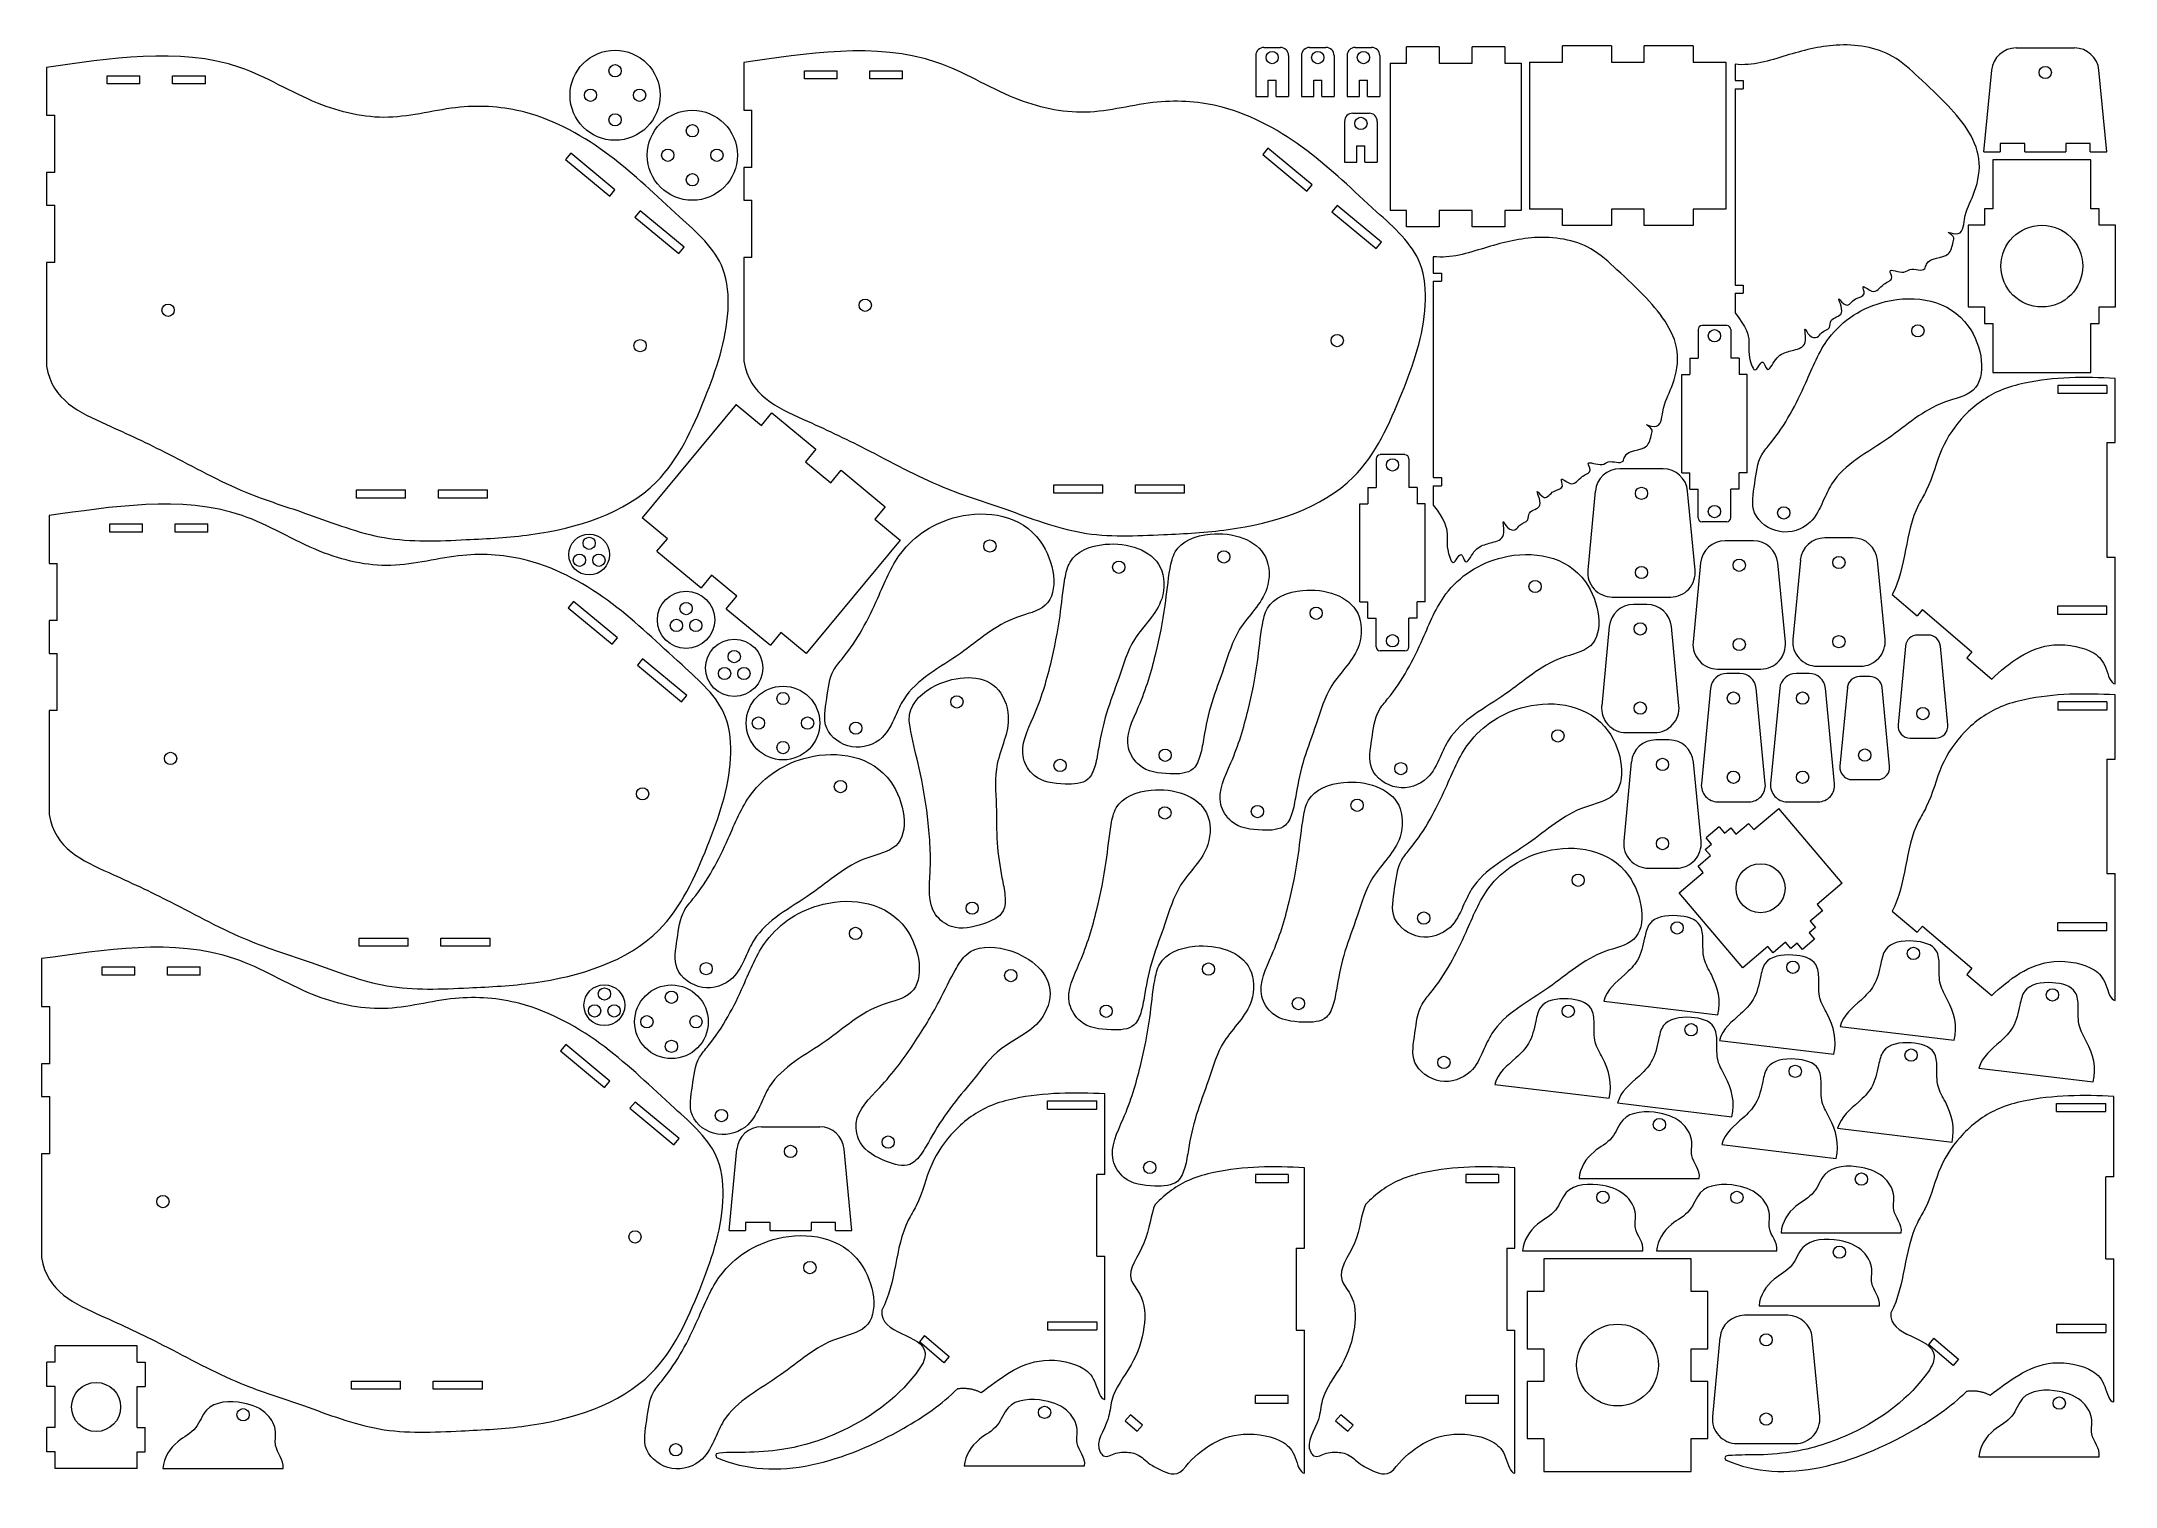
# Model space of a CAD drawing. Header units: inches. Extents: x 0.2 to 31.8, y -0.1 to 22.
import ezdxf

# ---------------------------------------------------------------- set-up
doc = ezdxf.new("R2010")
doc.units = ezdxf.units.IN
doc.header["$MEASUREMENT"] = 0

msp = doc.modelspace()

# ---------------------------------------------------------------- linework, layer by layer
at = {"color": 7, "linetype": 'Continuous', "lineweight": 15}
for p, q in [((18.835, 21.897), (19.085, 21.897)), ((19.532, 21.897), (19.782, 21.897)), ((20.229, 21.897), (20.479, 21.897)), ((21.513, 21.904), (21.013, 21.904)), ((21.013, 21.654), (21.013, 21.904)), ((21.513, 21.904), (21.513, 21.654)), ((22.513, 21.904), (22.013, 21.904)), ((22.013, 21.654), (22.013, 21.904)), ((22.513, 21.904), (22.513, 21.654)), ((23.393, 21.673), (23.393, 21.923)), ((24.143, 21.923), (23.393, 21.923)), ((24.143, 21.923), (24.143, 21.673)), ((25.393, 21.923), (24.643, 21.923)), ((24.643, 21.673), (24.643, 21.923)), ((25.393, 21.923), (25.393, 21.673)), ((30.325, 21.888), (31.217, 21.888)), ((0.236, 21.591), (0.236, 20.859)), ((10.887, 21.668), (10.887, 20.937)), ((18.71, 21.772), (18.71, 21.147)), ((19.21, 21.772), (19.21, 21.147)), ((19.407, 21.772), (19.407, 21.147)), ((19.907, 21.772), (19.907, 21.147)), ((20.104, 21.772), (20.104, 21.147)), ((20.604, 21.772), (20.604, 21.147)), ((20.763, 21.654), (21.013, 21.654)), ((20.763, 21.654), (20.763, 19.404)), ((21.513, 21.654), (22.013, 21.654)), ((22.513, 21.654), (22.763, 21.654)), ((22.763, 21.654), (22.763, 19.404)), ((22.893, 21.673), (23.393, 21.673)), ((22.893, 21.673), (22.893, 19.423)), ((24.143, 21.673), (24.643, 21.673)), ((25.393, 21.673), (25.893, 21.673)), ((25.893, 21.673), (25.893, 19.423)), ((26.031, 21.639), (26.031, 21.389)), ((29.834, 20.303), (29.952, 21.548)), ((31.709, 20.303), (31.591, 21.548)), ((1.162, 21.339), (1.162, 21.464)), ((1.162, 21.464), (1.662, 21.464)), ((1.662, 21.339), (1.162, 21.339)), ((1.662, 21.339), (1.662, 21.464)), ((2.162, 21.339), (2.162, 21.464)), ((2.162, 21.464), (2.662, 21.464)), ((2.662, 21.339), (2.162, 21.339)), ((2.662, 21.339), (2.662, 21.464)), ((11.813, 21.416), (11.813, 21.541)), ((11.813, 21.541), (12.313, 21.541)), ((12.313, 21.416), (11.813, 21.416)), ((12.313, 21.416), (12.313, 21.541)), ((12.813, 21.416), (12.813, 21.541)), ((12.813, 21.541), (13.313, 21.541)), ((13.313, 21.416), (12.813, 21.416)), ((13.313, 21.416), (13.313, 21.541)), ((18.897, 21.147), (18.897, 21.397)), ((18.897, 21.397), (19.022, 21.397)), ((19.022, 21.147), (19.022, 21.397)), ((19.595, 21.147), (19.595, 21.397)), ((19.595, 21.397), (19.72, 21.397)), ((19.72, 21.147), (19.72, 21.397)), ((20.292, 21.147), (20.292, 21.397)), ((20.292, 21.397), (20.417, 21.397)), ((20.417, 21.147), (20.417, 21.397)), ((26.031, 21.389), (26.156, 21.389)), ((26.031, 21.264), (26.156, 21.264)), ((26.031, 21.264), (26.031, 18.264)), ((26.156, 21.389), (26.156, 21.264)), ((10.887, 20.937), (11.012, 20.937)), ((11.012, 20.062), (11.012, 20.937)), ((18.71, 21.147), (18.897, 21.147)), ((19.022, 21.147), (19.21, 21.147)), ((19.407, 21.147), (19.595, 21.147)), ((19.72, 21.147), (19.907, 21.147)), ((20.104, 21.147), (20.292, 21.147)), ((20.417, 21.147), (20.604, 21.147)), ((0.236, 20.859), (0.361, 20.859)), ((0.361, 19.984), (0.361, 20.859)), ((20.066, 20.766), (20.066, 20.141)), ((20.191, 20.891), (20.441, 20.891)), ((20.566, 20.766), (20.566, 20.141)), ((18.896, 20.355), (18.816, 20.259)), ((19.569, 19.797), (18.896, 20.355)), ((20.253, 20.141), (20.253, 20.391)), ((20.253, 20.391), (20.378, 20.391)), ((20.378, 20.141), (20.378, 20.391)), ((29.834, 20.303), (30.084, 20.303)), ((30.084, 20.428), (30.084, 20.303)), ((30.459, 20.428), (30.084, 20.428)), ((30.459, 20.303), (30.459, 20.428)), ((30.459, 20.303), (31.084, 20.303)), ((31.084, 20.428), (31.084, 20.303)), ((31.459, 20.428), (31.084, 20.428)), ((31.459, 20.303), (31.459, 20.428)), ((31.459, 20.303), (31.709, 20.303)), ((0.361, 19.984), (0.236, 19.984)), ((0.236, 19.984), (0.236, 19.484)), ((8.245, 20.278), (8.165, 20.182)), ((8.165, 20.182), (8.839, 19.623)), ((8.919, 19.72), (8.245, 20.278)), ((11.012, 20.062), (10.887, 20.062)), ((10.887, 20.062), (10.887, 19.562)), ((18.816, 20.259), (19.489, 19.701)), ((20.066, 20.141), (20.253, 20.141)), ((20.378, 20.141), (20.566, 20.141)), ((31.469, 20.179), (29.969, 20.179)), ((29.969, 20.179), (29.969, 19.429)), ((31.469, 19.429), (31.469, 20.179)), ((8.839, 19.623), (8.919, 19.72)), ((19.489, 19.701), (19.569, 19.797)), ((0.236, 19.484), (0.361, 19.484)), ((0.361, 18.609), (0.361, 19.484)), ((9.304, 19.4), (9.224, 19.304)), ((9.977, 18.842), (9.304, 19.4)), ((10.887, 19.562), (11.012, 19.562)), ((11.012, 18.687), (11.012, 19.562)), ((19.954, 19.478), (19.874, 19.382)), ((19.874, 19.382), (20.548, 18.823)), ((20.628, 18.919), (19.954, 19.478)), ((21.013, 19.404), (20.763, 19.404)), ((21.013, 19.154), (21.013, 19.404)), ((21.513, 19.404), (21.513, 19.154)), ((22.013, 19.404), (21.513, 19.404)), ((22.013, 19.154), (22.013, 19.404)), ((22.513, 19.404), (22.513, 19.154)), ((22.763, 19.404), (22.513, 19.404)), ((23.393, 19.423), (22.893, 19.423)), ((23.393, 19.173), (23.393, 19.423)), ((24.143, 19.423), (24.143, 19.173)), ((24.643, 19.423), (24.143, 19.423)), ((24.643, 19.173), (24.643, 19.423)), ((25.393, 19.423), (25.393, 19.173)), ((25.893, 19.423), (25.393, 19.423)), ((29.844, 19.429), (29.844, 19.179)), ((29.969, 19.429), (29.844, 19.429)), ((31.594, 19.429), (31.469, 19.429)), ((31.594, 19.179), (31.594, 19.429)), ((9.224, 19.304), (9.898, 18.746)), ((21.513, 19.154), (21.013, 19.154)), ((22.513, 19.154), (22.013, 19.154)), ((24.143, 19.173), (23.393, 19.173)), ((25.393, 19.173), (24.643, 19.173)), ((29.844, 19.179), (29.594, 19.179)), ((29.594, 19.179), (29.594, 17.929)), ((31.844, 19.179), (31.594, 19.179)), ((31.844, 17.929), (31.844, 19.179)), ((9.898, 18.746), (9.977, 18.842)), ((20.548, 18.823), (20.628, 18.919)), ((21.421, 18.698), (21.421, 18.448)), ((0.361, 18.609), (0.236, 18.609)), ((0.236, 18.609), (0.236, 17.024)), ((11.012, 18.687), (10.887, 18.687)), ((10.887, 18.687), (10.887, 17.102)), ((21.421, 18.448), (21.546, 18.448)), ((21.546, 18.448), (21.546, 18.323)), ((21.421, 18.323), (21.546, 18.323)), ((21.421, 18.323), (21.421, 15.323)), ((26.031, 18.264), (26.156, 18.264)), ((26.031, 18.139), (26.156, 18.139)), ((26.031, 18.139), (26.031, 17.841)), ((26.156, 18.264), (26.156, 18.139)), ((29.594, 17.929), (29.844, 17.929)), ((29.844, 17.929), (29.844, 17.679)), ((31.594, 17.679), (31.594, 17.929)), ((31.594, 17.929), (31.844, 17.929)), ((25.467, 17.583), (25.467, 17.146)), ((25.905, 17.646), (25.53, 17.646)), ((25.967, 17.583), (25.967, 17.146)), ((29.844, 17.679), (29.969, 17.679)), ((29.969, 17.679), (29.969, 16.929)), ((31.469, 16.929), (31.469, 17.679)), ((31.469, 17.679), (31.594, 17.679)), ((25.342, 17.146), (25.467, 17.146)), ((25.342, 17.146), (25.342, 16.896)), ((26.092, 17.146), (25.967, 17.146)), ((26.092, 17.146), (26.092, 16.896)), ((25.217, 16.896), (25.342, 16.896)), ((25.217, 15.396), (25.217, 16.896)), ((26.217, 16.896), (26.092, 16.896)), ((26.217, 15.396), (26.217, 16.896)), ((29.969, 16.929), (31.469, 16.929)), ((31.837, 15.856), (31.837, 16.837)), ((31.712, 16.731), (30.962, 16.731)), ((30.962, 16.731), (30.962, 16.606)), ((31.712, 16.606), (30.962, 16.606)), ((31.712, 16.731), (31.712, 16.606)), ((10.772, 16.44), (9.337, 14.707)), ((10.772, 16.44), (11.157, 16.12)), ((11.157, 16.12), (11.317, 16.313)), ((11.317, 16.313), (11.991, 15.754)), ((31.712, 15.856), (31.712, 14.106)), ((31.712, 15.856), (31.837, 15.856)), ((11.991, 15.754), (11.831, 15.562)), ((11.831, 15.562), (12.216, 15.243)), ((20.548, 15.609), (20.548, 15.172)), ((20.986, 15.672), (20.611, 15.672)), ((21.048, 15.609), (21.048, 15.172)), ((12.216, 15.243), (12.376, 15.435)), ((12.376, 15.435), (13.049, 14.877)), ((15.622, 15.086), (15.622, 15.211)), ((15.622, 15.211), (16.372, 15.211)), ((16.372, 15.086), (16.372, 15.211)), ((16.872, 15.086), (16.872, 15.211)), ((16.872, 15.211), (17.622, 15.211)), ((17.622, 15.086), (17.622, 15.211)), ((21.421, 15.323), (21.546, 15.323)), ((21.546, 15.323), (21.546, 15.198)), ((24.933, 15.456), (24.271, 15.456)), ((25.217, 15.396), (25.342, 15.396)), ((25.342, 15.146), (25.342, 15.396)), ((26.092, 15.146), (26.092, 15.396)), ((26.217, 15.396), (26.092, 15.396)), ((4.972, 15.009), (4.972, 15.134)), ((4.972, 15.134), (5.722, 15.134)), ((5.722, 15.009), (4.972, 15.009)), ((5.722, 15.009), (5.722, 15.134)), ((6.222, 15.009), (6.222, 15.134)), ((6.222, 15.134), (6.972, 15.134)), ((6.972, 15.009), (6.222, 15.009)), ((6.972, 15.009), (6.972, 15.134)), ((16.372, 15.086), (15.622, 15.086)), ((17.622, 15.086), (16.872, 15.086)), ((20.298, 14.922), (20.423, 14.922)), ((20.298, 13.422), (20.298, 14.922)), ((20.423, 15.172), (20.548, 15.172)), ((20.423, 15.172), (20.423, 14.922)), ((21.173, 15.172), (21.048, 15.172)), ((21.173, 15.172), (21.173, 14.922)), ((21.298, 14.922), (21.173, 14.922)), ((21.298, 13.422), (21.298, 14.922)), ((21.421, 15.198), (21.546, 15.198)), ((21.421, 15.198), (21.421, 14.9)), ((23.897, 15.116), (23.783, 13.906)), ((25.421, 13.906), (25.307, 15.116)), ((25.342, 15.146), (25.467, 15.146)), ((25.467, 14.708), (25.467, 15.146)), ((25.967, 14.708), (25.967, 15.146)), ((26.092, 15.146), (25.967, 15.146)), ((0.275, 14.741), (0.275, 14.01)), ((1.201, 14.489), (1.201, 14.614)), ((1.201, 14.614), (1.701, 14.614)), ((1.701, 14.489), (1.701, 14.614)), ((2.201, 14.489), (2.201, 14.614)), ((2.201, 14.614), (2.701, 14.614)), ((2.701, 14.489), (2.701, 14.614)), ((9.721, 14.388), (9.337, 14.707)), ((13.049, 14.877), (12.89, 14.685)), ((12.89, 14.685), (13.275, 14.365)), ((25.905, 14.646), (25.53, 14.646)), ((1.701, 14.489), (1.201, 14.489)), ((2.701, 14.489), (2.201, 14.489)), ((9.562, 14.196), (9.721, 14.388)), ((13.275, 14.365), (11.839, 12.633)), ((26.312, 14.356), (25.879, 14.356)), ((27.835, 14.399), (27.402, 14.399)), ((0.275, 14.01), (0.4, 14.01)), ((0.4, 13.135), (0.4, 14.01)), ((9.562, 14.196), (10.236, 13.637)), ((25.505, 14.017), (25.391, 12.807)), ((26.8, 12.807), (26.685, 14.017)), ((27.029, 14.059), (26.914, 12.849)), ((28.323, 12.849), (28.208, 14.059)), ((31.712, 14.106), (31.837, 14.106)), ((31.837, 12.169), (31.837, 14.106)), ((10.395, 13.83), (10.236, 13.637)), ((10.78, 13.511), (10.395, 13.83)), ((8.284, 13.428), (8.204, 13.332)), ((8.204, 13.332), (8.878, 12.774)), ((8.957, 12.87), (8.284, 13.428)), ((10.621, 13.318), (10.78, 13.511)), ((10.621, 13.318), (11.294, 12.76)), ((20.298, 13.422), (20.423, 13.422)), ((20.423, 13.172), (20.423, 13.422)), ((21.173, 13.172), (21.173, 13.422)), ((21.298, 13.422), (21.173, 13.422)), ((24.156, 13.496), (25.048, 13.496)), ((24.686, 13.384), (24.482, 13.384)), ((28.432, 13.533), (28.813, 13.209)), ((31.712, 13.356), (30.962, 13.356)), ((30.962, 13.231), (30.962, 13.356)), ((31.712, 13.231), (31.712, 13.356)), ((0.4, 13.135), (0.275, 13.135)), ((0.275, 13.135), (0.275, 12.635)), ((20.423, 13.172), (20.548, 13.172)), ((20.548, 12.734), (20.548, 13.172)), ((21.048, 12.734), (21.048, 13.172)), ((21.173, 13.172), (21.048, 13.172)), ((24.109, 13.044), (23.994, 11.834)), ((25.174, 11.834), (25.059, 13.044)), ((28.894, 13.304), (28.813, 13.209)), ((28.894, 13.304), (29.651, 12.661)), ((31.712, 13.231), (30.962, 13.231)), ((8.878, 12.774), (8.957, 12.87)), ((11.454, 12.952), (11.294, 12.76)), ((11.839, 12.633), (11.454, 12.952)), ((28.636, 12.745), (28.522, 11.545)), ((28.981, 12.915), (28.822, 12.915)), ((29.282, 11.545), (29.168, 12.745)), ((0.275, 12.635), (0.4, 12.635)), ((0.4, 11.76), (0.4, 12.635)), ((9.342, 12.551), (9.263, 12.454)), ((9.263, 12.454), (9.936, 11.896)), ((10.016, 11.992), (9.342, 12.551)), ((20.986, 12.672), (20.611, 12.672)), ((25.764, 12.396), (26.427, 12.396)), ((27.287, 12.439), (27.95, 12.439)), ((29.651, 12.661), (29.57, 12.566)), ((29.57, 12.566), (29.952, 12.242)), ((25.656, 12.101), (25.517, 10.641)), ((26.106, 12.327), (25.905, 12.327)), ((26.494, 10.641), (26.355, 12.101)), ((26.714, 12.101), (26.575, 10.641)), ((27.164, 12.327), (26.963, 12.327)), ((27.552, 10.641), (27.413, 12.101)), ((27.747, 12.111), (27.633, 10.911)), ((28.093, 12.28), (27.934, 12.28)), ((28.393, 10.911), (28.279, 12.111)), ((0.4, 11.76), (0.275, 11.76)), ((0.275, 11.76), (0.275, 10.174)), ((9.936, 11.896), (10.016, 11.992)), ((31.712, 11.894), (30.962, 11.894)), ((30.962, 11.894), (30.962, 11.769)), ((31.712, 11.769), (30.962, 11.769)), ((31.712, 11.894), (31.712, 11.769)), ((31.837, 11.019), (31.837, 12)), ((24.367, 11.424), (24.801, 11.424)), ((25.024, 11.312), (24.821, 11.312)), ((28.709, 11.34), (29.095, 11.34)), ((24.447, 10.973), (24.333, 9.763)), ((25.512, 9.763), (25.398, 10.973)), ((31.712, 11.019), (31.712, 9.269)), ((31.712, 11.019), (31.837, 11.019)), ((27.82, 10.705), (28.206, 10.705)), ((25.766, 10.367), (26.245, 10.367)), ((26.317, 9.941), (26.698, 10.264)), ((27.67, 9.121), (26.698, 10.264)), ((26.824, 10.367), (27.303, 10.367)), ((25.789, 9.984), (25.59, 9.815)), ((25.789, 9.984), (25.87, 9.888)), ((25.87, 9.888), (25.965, 9.969)), ((25.965, 9.969), (26.046, 9.874)), ((26.046, 9.874), (26.236, 10.036)), ((26.236, 10.036), (26.317, 9.941)), ((25.466, 9.382), (25.657, 9.544)), ((25.576, 9.639), (25.671, 9.72)), ((25.657, 9.544), (25.576, 9.639)), ((25.671, 9.72), (25.59, 9.815)), ((24.706, 9.352), (25.139, 9.352)), ((25.179, 8.974), (25.547, 9.287)), ((25.547, 9.287), (25.466, 9.382)), ((31.712, 9.269), (31.837, 9.269)), ((31.837, 7.331), (31.837, 9.269)), ((26.15, 7.83), (25.179, 8.974)), ((27.67, 9.121), (27.288, 8.797)), ((27.369, 8.702), (27.179, 8.54)), ((27.288, 8.797), (27.369, 8.702)), ((28.432, 8.695), (28.813, 8.372)), ((5.011, 8.159), (5.011, 8.284)), ((5.011, 8.284), (5.761, 8.284)), ((5.761, 8.159), (5.761, 8.284)), ((6.261, 8.159), (6.261, 8.284)), ((6.261, 8.284), (7.011, 8.284)), ((7.011, 8.159), (7.011, 8.284)), ((27.245, 8.269), (27.06, 8.111)), ((27.26, 8.445), (27.165, 8.364)), ((27.165, 8.364), (27.245, 8.269)), ((27.179, 8.54), (27.26, 8.445)), ((28.894, 8.467), (28.813, 8.372)), ((28.894, 8.467), (29.651, 7.824)), ((31.712, 8.519), (30.962, 8.519)), ((30.962, 8.394), (30.962, 8.519)), ((31.712, 8.394), (30.962, 8.394)), ((31.712, 8.394), (31.712, 8.519)), ((0.159, 7.969), (0.159, 7.237)), ((5.761, 8.159), (5.011, 8.159)), ((7.011, 8.159), (6.261, 8.159)), ((26.531, 8.154), (26.15, 7.83)), ((26.612, 8.059), (26.531, 8.154)), ((26.803, 8.221), (26.612, 8.059)), ((26.883, 8.125), (26.803, 8.221)), ((26.979, 8.206), (26.883, 8.125)), ((27.06, 8.111), (26.979, 8.206)), ((1.085, 7.717), (1.085, 7.842)), ((1.085, 7.842), (1.585, 7.842)), ((1.585, 7.717), (1.085, 7.717)), ((1.585, 7.717), (1.585, 7.842)), ((2.085, 7.717), (2.085, 7.842)), ((2.085, 7.842), (2.585, 7.842)), ((2.585, 7.717), (2.085, 7.717)), ((2.585, 7.717), (2.585, 7.842)), ((29.651, 7.824), (29.57, 7.728)), ((29.57, 7.728), (29.952, 7.405)), ((24.025, 7.321), (25.771, 7.11)), ((0.159, 7.237), (0.284, 7.237)), ((0.284, 6.362), (0.284, 7.237)), ((8.168, 6.656), (8.088, 6.56)), ((8.841, 6.097), (8.168, 6.656)), ((25.794, 6.72), (27.541, 6.508)), ((27.635, 6.932), (29.381, 6.721)), ((0.284, 6.362), (0.159, 6.362)), ((0.159, 6.362), (0.159, 5.862)), ((8.088, 6.56), (8.761, 6.001)), ((8.761, 6.001), (8.841, 6.097)), ((22.362, 6.048), (24.108, 5.837)), ((29.758, 6.296), (31.504, 6.084)), ((0.159, 5.862), (0.284, 5.862)), ((0.284, 4.987), (0.284, 5.862)), ((9.226, 5.778), (9.146, 5.682)), ((9.9, 5.22), (9.226, 5.778)), ((15.529, 5.67), (15.529, 5.795)), ((15.529, 5.795), (16.279, 5.795)), ((16.279, 5.67), (16.279, 5.795)), ((16.404, 4.67), (16.404, 5.902)), ((24.237, 5.765), (25.983, 5.554)), ((30.944, 5.632), (30.944, 5.757)), ((30.944, 5.757), (31.694, 5.757)), ((31.694, 5.632), (31.694, 5.757)), ((31.819, 4.632), (31.819, 5.863)), ((9.146, 5.682), (9.82, 5.124)), ((11.156, 5.399), (12.048, 5.399)), ((15.529, 5.67), (16.279, 5.67)), ((30.944, 5.632), (31.694, 5.632)), ((9.82, 5.124), (9.9, 5.22)), ((25.83, 5.129), (27.576, 4.917)), ((27.599, 5.376), (29.346, 5.165)), ((0.284, 4.987), (0.159, 4.987)), ((0.159, 4.987), (0.159, 3.402)), ((10.665, 3.814), (10.783, 5.059)), ((12.54, 3.814), (12.421, 5.059)), ((19.453, 3.543), (19.453, 4.774)), ((22.668, 3.543), (22.668, 4.774)), ((16.279, 3.42), (16.279, 4.67)), ((16.404, 4.67), (16.279, 4.67)), ((19.203, 4.668), (18.703, 4.668)), ((18.703, 4.668), (18.703, 4.543)), ((19.203, 4.543), (18.703, 4.543)), ((19.203, 4.668), (19.203, 4.543)), ((22.418, 4.668), (21.918, 4.668)), ((21.918, 4.668), (21.918, 4.543)), ((22.418, 4.543), (21.918, 4.543)), ((22.418, 4.668), (22.418, 4.543)), ((23.648, 4.611), (25.485, 4.611)), ((31.694, 3.382), (31.694, 4.632)), ((31.819, 4.632), (31.694, 4.632)), ((10.665, 3.814), (10.915, 3.814)), ((10.915, 3.939), (10.915, 3.814)), ((11.29, 3.939), (10.915, 3.939)), ((11.29, 3.814), (11.29, 3.939)), ((11.29, 3.814), (11.915, 3.814)), ((11.915, 3.939), (11.915, 3.814)), ((12.29, 3.939), (11.915, 3.939)), ((12.29, 3.814), (12.29, 3.939)), ((12.29, 3.814), (12.54, 3.814)), ((19.328, 3.543), (19.328, 2.293)), ((19.328, 3.543), (19.453, 3.543)), ((22.543, 3.543), (22.543, 2.293)), ((22.543, 3.543), (22.668, 3.543)), ((22.786, 3.503), (24.623, 3.503)), ((24.833, 3.501), (26.67, 3.501)), ((26.734, 3.78), (28.571, 3.78)), ((16.279, 3.42), (16.404, 3.42)), ((16.404, 1.233), (16.404, 3.42)), ((23.111, 3.383), (23.111, 2.883)), ((25.361, 3.383), (23.111, 3.383)), ((25.361, 2.883), (25.361, 3.383)), ((31.694, 3.382), (31.819, 3.382)), ((31.819, 1.194), (31.819, 3.382)), ((23.111, 2.883), (22.854, 2.883)), ((22.854, 2.883), (22.854, 2.008)), ((25.615, 2.883), (25.361, 2.883)), ((25.615, 2.008), (25.615, 2.883)), ((26.398, 2.663), (28.236, 2.663)), ((15.529, 2.42), (16.279, 2.42)), ((15.529, 2.42), (15.529, 2.295)), ((15.529, 2.295), (16.279, 2.295)), ((16.279, 2.42), (16.279, 2.295)), ((19.328, 2.293), (19.453, 2.293)), ((19.453, 0.106), (19.453, 2.293)), ((22.543, 2.293), (22.668, 2.293)), ((22.668, 0.106), (22.668, 2.293)), ((26.837, 2.518), (26.175, 2.518)), ((30.944, 2.382), (31.694, 2.382)), ((30.944, 2.382), (30.944, 2.257)), ((30.944, 2.257), (31.694, 2.257)), ((31.694, 2.382), (31.694, 2.257)), ((1.618, 2.054), (0.368, 2.054)), ((0.368, 1.804), (0.368, 2.054)), ((1.618, 1.804), (1.618, 2.054)), ((13.651, 2.207), (13.57, 2.112)), ((13.946, 1.792), (13.57, 2.112)), ((13.651, 2.207), (14.027, 1.887)), ((22.854, 2.008), (23.111, 2.008)), ((23.111, 2.008), (23.111, 1.508)), ((25.361, 1.508), (25.361, 2.008)), ((25.361, 2.008), (25.615, 2.008)), ((25.801, 2.179), (25.687, 0.969)), ((27.326, 0.969), (27.211, 2.179)), ((29.067, 2.168), (28.986, 2.073)), ((29.362, 1.753), (28.986, 2.073)), ((29.067, 2.168), (29.443, 1.848)), ((0.243, 1.429), (0.243, 1.804)), ((0.368, 1.804), (0.243, 1.804)), ((1.618, 1.804), (1.743, 1.804)), ((1.743, 1.804), (1.743, 1.429)), ((14.027, 1.887), (13.946, 1.792)), ((29.443, 1.848), (29.362, 1.753)), ((0.368, 1.429), (0.243, 1.429)), ((0.368, 0.804), (0.368, 1.429)), ((1.618, 0.804), (1.618, 1.429)), ((1.618, 1.429), (1.743, 1.429)), ((4.894, 1.387), (4.894, 1.512)), ((4.894, 1.512), (5.644, 1.512)), ((5.644, 1.387), (4.894, 1.387)), ((5.644, 1.387), (5.644, 1.512)), ((6.144, 1.387), (6.144, 1.512)), ((6.144, 1.512), (6.894, 1.512)), ((6.894, 1.387), (6.144, 1.387)), ((6.894, 1.387), (6.894, 1.512)), ((19.203, 1.293), (18.703, 1.293)), ((18.703, 1.168), (18.703, 1.293)), ((19.203, 1.168), (19.203, 1.293)), ((22.418, 1.293), (21.918, 1.293)), ((21.918, 1.168), (21.918, 1.293)), ((22.418, 1.168), (22.418, 1.293)), ((23.111, 1.508), (22.854, 1.508)), ((22.854, 1.508), (22.854, 0.633)), ((25.615, 1.508), (25.361, 1.508)), ((25.615, 0.633), (25.615, 1.508)), ((16.715, 0.903), (16.796, 0.999)), ((16.981, 0.841), (16.796, 0.999)), ((19.203, 1.168), (18.703, 1.168)), ((19.93, 0.903), (20.01, 0.999)), ((20.196, 0.841), (20.01, 0.999)), ((22.418, 1.168), (21.918, 1.168)), ((0.368, 0.804), (0.243, 0.804)), ((0.243, 0.429), (0.243, 0.804)), ((1.618, 0.804), (1.743, 0.804)), ((1.743, 0.429), (1.743, 0.804)), ((16.715, 0.903), (16.9, 0.746)), ((16.981, 0.841), (16.9, 0.746)), ((19.93, 0.903), (20.115, 0.746)), ((20.196, 0.841), (20.115, 0.746)), ((0.368, 0.429), (0.243, 0.429)), ((0.368, 0.179), (0.368, 0.429)), ((1.618, 0.179), (1.618, 0.429)), ((1.618, 0.429), (1.743, 0.429)), ((22.854, 0.633), (23.111, 0.633)), ((23.111, 0.633), (23.111, 0.133)), ((25.361, 0.133), (25.361, 0.633)), ((25.361, 0.633), (25.615, 0.633)), ((26.06, 0.558), (26.952, 0.558)), ((29.758, 0.356), (31.595, 0.356)), ((1.618, 0.179), (0.368, 0.179)), ((2.012, 0.179), (3.849, 0.179)), ((14.257, 0.215), (16.094, 0.215)), ((23.111, 0.133), (25.361, 0.133))]:
    msp.add_line(p, q, dxfattribs=at)
for centre, radius in [((8.921, 21.165), 0.688), ((8.921, 21.54), 0.0938), ((18.96, 21.741), 0.0938), ((19.657, 21.741), 0.0938), ((20.354, 21.741), 0.0938), ((30.771, 21.513), 0.0938), ((8.546, 21.165), 0.0938), ((9.296, 21.165), 0.0938), ((10.102, 20.248), 0.688), ((8.921, 20.79), 0.0938), ((10.102, 20.623), 0.0938), ((20.316, 20.735), 0.0938), ((9.727, 20.248), 0.0938), ((10.477, 20.248), 0.0938), ((10.102, 19.873), 0.0938), ((30.719, 18.554), 0.625), ((2.092, 17.879), 0.0938), ((12.743, 17.956), 0.0938), ((9.304, 17.338), 0.0938), ((19.954, 17.416), 0.0938), ((25.717, 17.489), 0.0938), ((28.825, 17.565), 0.0938), ((20.798, 15.516), 0.0938), ((24.602, 15.081), 0.0938), ((25.717, 14.802), 0.0938), ((26.775, 14.782), 0.0938), ((8.526, 14.145), 0.312), ((8.526, 14.317), 0.0938), ((14.649, 14.276), 0.0938), ((8.377, 14.059), 0.0938), ((8.675, 14.059), 0.0938), ((16.616, 13.952), 0.0938), ((18.222, 14.109), 0.0938), ((24.602, 13.871), 0.0938), ((26.095, 13.981), 0.0938), ((27.619, 14.024), 0.0938), ((22.977, 13.657), 0.0938), ((10.006, 13.148), 0.438), ((10.006, 13.32), 0.0938), ((19.632, 13.248), 0.0938), ((9.858, 13.062), 0.0938), ((10.155, 13.062), 0.0938), ((24.584, 13.009), 0.0938), ((10.742, 12.413), 0.438), ((10.742, 12.585), 0.0938), ((20.798, 12.828), 0.0938), ((26.095, 12.771), 0.0938), ((27.619, 12.814), 0.0938), ((10.594, 12.327), 0.0938), ((10.891, 12.327), 0.0938), ((11.487, 11.57), 0.563), ((26.006, 11.952), 0.0938), ((27.064, 11.952), 0.0938), ((11.487, 11.945), 0.0938), ((14.144, 11.893), 0.0938), ((24.584, 11.799), 0.0938), ((28.902, 11.715), 0.0938), ((11.112, 11.57), 0.0938), ((11.862, 11.57), 0.0938), ((12.598, 11.492), 0.0938), ((23.325, 11.373), 0.0938), ((2.131, 11.029), 0.0938), ((11.487, 11.195), 0.0938), ((17.325, 11.078), 0.0938), ((28.013, 11.08), 0.0938), ((15.719, 10.922), 0.0938), ((20.926, 10.873), 0.0938), ((24.923, 10.937), 0.0938), ((26.006, 10.742), 0.0938), ((27.064, 10.742), 0.0938), ((9.342, 10.488), 0.0938), ((12.364, 10.599), 0.0938), ((17.321, 10.196), 0.0938), ((18.735, 10.217), 0.0938), ((20.258, 10.313), 0.0938), ((24.923, 9.727), 0.0938), ((23.635, 9.168), 0.0938), ((26.422, 9.045), 0.375), ((14.377, 8.741), 0.0938), ((21.275, 8.59), 0.0938), ((12.596, 8.355), 0.0938), ((25.146, 8.439), 0.0938), ((26.916, 7.838), 0.0938), ((28.756, 8.05), 0.0938), ((10.313, 7.816), 0.0938), ((14.967, 7.71), 0.0938), ((17.987, 7.809), 0.0938), ((8.758, 7.257), 0.312), ((8.758, 7.429), 0.0938), ((9.783, 7.004), 0.563), ((9.783, 7.379), 0.0938), ((19.361, 7.283), 0.0938), ((30.879, 7.414), 0.0938), ((8.609, 7.171), 0.0938), ((8.907, 7.171), 0.0938), ((9.408, 7.004), 0.0938), ((10.158, 7.004), 0.0938), ((16.424, 7.165), 0.0938), ((23.483, 7.166), 0.0938), ((25.359, 6.883), 0.0938), ((9.783, 6.629), 0.0938), ((21.584, 6.384), 0.0938), ((26.951, 6.247), 0.0938), ((28.721, 6.495), 0.0938), ((10.546, 5.571), 0.0938), ((24.875, 5.432), 0.0938), ((11.602, 5.024), 0.0938), ((13.094, 5.165), 0.0938), ((17.09, 4.778), 0.0938), ((27.961, 4.6), 0.0938), ((2.015, 4.257), 0.0938), ((24.013, 4.323), 0.0938), ((26.06, 4.321), 0.0938), ((9.226, 3.716), 0.0938), ((27.625, 3.483), 0.0938), ((11.899, 3.247), 0.0938), ((24.236, 1.758), 0.625), ((26.506, 2.143), 0.0938), ((0.993, 1.117), 0.375), ((30.985, 1.176), 0.0938), ((3.239, 0.999), 0.0938), ((15.484, 1.035), 0.0938), ((26.506, 0.933), 0.0938), ((9.848, 0.463), 0.0938)]:
    msp.add_circle(centre, radius, dxfattribs=at)
for centre, radius, start, end in [((18.835, 21.772), 0.125, 90, 180), ((19.085, 21.772), 0.125, 0, 90), ((19.532, 21.772), 0.125, 90, 180), ((19.782, 21.772), 0.125, 0, 90), ((20.229, 21.772), 0.125, 90, 180), ((20.479, 21.772), 0.125, 0, 90), ((30.325, 21.513), 0.375, 90, 174.583), ((31.217, 21.513), 0.375, 5.417, 90), ((20.191, 20.766), 0.125, 90, 180), ((20.441, 20.766), 0.125, 0, 90), ((25.53, 17.583), 0.0625, 90, 180), ((25.905, 17.583), 0.0625, 0, 90), ((20.611, 15.609), 0.0625, 90, 180), ((20.986, 15.609), 0.0625, 0, 90), ((24.271, 15.081), 0.375, 90, 174.583), ((24.933, 15.081), 0.375, 5.417, 90), ((25.53, 14.708), 0.0625, 180, 270), ((25.905, 14.708), 0.0625, 270, 0), ((25.879, 13.981), 0.375, 90, 174.583), ((26.312, 13.981), 0.375, 5.417, 90), ((27.402, 14.024), 0.375, 90, 174.583), ((27.835, 14.024), 0.375, 5.417, 90), ((24.156, 13.871), 0.375, 174.583, 270), ((25.048, 13.871), 0.375, 270, 5.417), ((24.482, 13.009), 0.375, 90, 174.583), ((24.686, 13.009), 0.375, 5.417, 90), ((20.611, 12.734), 0.0625, 180, 270), ((20.986, 12.734), 0.0625, 270, 0), ((25.764, 12.771), 0.375, 174.583, 270), ((26.427, 12.771), 0.375, 270, 5.417), ((27.287, 12.814), 0.375, 174.583, 270), ((27.95, 12.814), 0.375, 270, 5.417), ((28.822, 12.727), 0.188, 90, 174.583), ((28.981, 12.727), 0.188, 5.417, 90), ((25.905, 12.077), 0.25, 90, 174.583), ((26.106, 12.077), 0.25, 5.417, 90), ((26.963, 12.077), 0.25, 90, 174.583), ((27.164, 12.077), 0.25, 5.417, 90), ((27.934, 12.093), 0.188, 90, 174.583), ((28.093, 12.093), 0.188, 5.417, 90), ((24.367, 11.799), 0.375, 174.583, 270), ((24.801, 11.799), 0.375, 270, 5.417), ((28.709, 11.527), 0.188, 174.583, 270), ((29.095, 11.527), 0.188, 270, 5.417), ((24.821, 10.937), 0.375, 90, 174.583), ((25.024, 10.937), 0.375, 5.417, 90), ((27.82, 10.893), 0.188, 174.583, 270), ((28.206, 10.893), 0.188, 270, 5.417), ((25.766, 10.617), 0.25, 174.583, 270), ((26.245, 10.617), 0.25, 270, 5.417), ((26.824, 10.617), 0.25, 174.583, 270), ((27.303, 10.617), 0.25, 270, 5.417), ((24.706, 9.727), 0.375, 174.583, 270), ((25.139, 9.727), 0.375, 270, 5.417), ((11.156, 5.024), 0.375, 90, 174.583), ((12.048, 5.024), 0.375, 5.417, 90), ((26.175, 2.143), 0.375, 90, 174.583), ((26.837, 2.143), 0.375, 5.417, 90), ((26.06, 0.933), 0.375, 174.583, 270), ((26.952, 0.933), 0.375, 270, 5.417)]:
    msp.add_arc(centre, radius, start, end, dxfattribs=at)
for points, knots in [([(0.236, 17.024), (0.324, 16.498), (1.076, 16.173), (2.18, 15.658), (3.171, 15.099), (4.303, 14.754), (5.393, 14.314), (6.568, 14.369), (7.983, 14.438), (9.596, 14.935), (10.304, 16.51), (10.691, 17.608), (10.621, 18.68), (9.787, 19.397), (8.879, 20.291), (7.717, 20.952), (6.509, 21.043), (5.466, 20.731), (4.282, 21.008), (2.75, 21.994), (1.163, 21.718), (0.236, 21.591)], [0, 0, 0, 0, 0.052508, 0.094007, 0.146764, 0.187185, 0.235384, 0.285167, 0.324609, 0.407225, 0.466135, 0.521425, 0.546803, 0.588036, 0.64441, 0.70239, 0.741832, 0.785886, 0.829747, 0.881811, 1, 1, 1, 1]), ([(10.887, 17.102), (10.975, 16.576), (11.726, 16.251), (12.83, 15.735), (13.821, 15.177), (14.954, 14.831), (16.044, 14.392), (17.218, 14.446), (18.633, 14.515), (20.246, 15.012), (20.954, 16.588), (21.342, 17.686), (21.271, 18.757), (20.437, 19.475), (19.529, 20.368), (18.368, 21.029), (17.159, 21.121), (16.117, 20.808), (14.933, 21.085), (13.4, 22.072), (11.814, 21.796), (10.887, 21.668)], [0, 0, 0, 0, 0.052508, 0.094007, 0.146764, 0.187185, 0.235384, 0.285167, 0.324609, 0.407225, 0.466135, 0.521425, 0.546803, 0.588036, 0.64441, 0.70239, 0.741832, 0.785886, 0.829747, 0.881811, 1, 1, 1, 1]), ([(26.031, 17.841), (26.381, 17.402), (26.138, 17.371), (26.346, 16.894), (26.455, 17.188), (26.526, 16.877), (26.654, 17.182), (26.797, 17.234), (26.964, 17.282), (27.158, 17.328), (27.069, 17.677), (27.16, 17.471), (27.293, 17.444), (27.353, 17.563), (27.498, 17.584), (27.471, 17.776), (27.754, 17.774), (27.549, 18.159), (27.747, 17.883), (27.843, 18.084), (28.044, 18.082), (27.948, 18.305), (28.17, 18.091), (28.267, 18.289), (28.469, 18.344), (28.341, 18.55), (28.598, 18.417), (28.725, 18.549), (28.927, 18.445), (28.969, 18.702), (29.307, 18.648), (29.353, 18.885), (29.39, 19.015), (29.222, 19.102), (29.51, 18.983), (29.528, 19.358), (29.696, 19.65), (29.857, 20.315), (29.377, 20.941), (28.868, 21.41), (28.367, 21.878), (27.596, 21.988), (26.807, 21.78), (26.3, 21.607), (26.031, 21.639)], [0, 0, 0, 0, 0.07218, 0.080439, 0.095017, 0.105822, 0.122848, 0.14191, 0.150248, 0.168358, 0.185537, 0.19539, 0.205949, 0.214048, 0.226437, 0.235881, 0.253061, 0.271706, 0.283881, 0.298814, 0.312171, 0.321405, 0.33421, 0.352678, 0.366469, 0.374808, 0.393169, 0.401891, 0.421395, 0.427563, 0.459324, 0.476769, 0.483641, 0.492587, 0.503146, 0.525735, 0.559788, 0.602917, 0.689023, 0.74329, 0.787292, 0.863213, 0.931049, 1, 1, 1, 1]), ([(21.421, 14.9), (21.771, 14.46), (21.529, 14.43), (21.736, 13.953), (21.846, 14.247), (21.917, 13.936), (22.045, 14.241), (22.188, 14.293), (22.355, 14.341), (22.549, 14.387), (22.46, 14.735), (22.55, 14.53), (22.683, 14.503), (22.744, 14.622), (22.888, 14.643), (22.862, 14.835), (23.145, 14.833), (22.94, 15.218), (23.138, 14.942), (23.233, 15.143), (23.435, 15.141), (23.338, 15.364), (23.561, 15.15), (23.658, 15.348), (23.86, 15.403), (23.731, 15.609), (23.988, 15.476), (24.116, 15.607), (24.318, 15.504), (24.359, 15.761), (24.698, 15.707), (24.744, 15.944), (24.781, 16.074), (24.612, 16.161), (24.901, 16.042), (24.919, 16.417), (25.086, 16.709), (25.248, 17.374), (24.768, 18), (24.259, 18.469), (23.758, 18.936), (22.987, 19.047), (22.198, 18.838), (21.69, 18.666), (21.421, 18.698)], [0, 0, 0, 0, 0.07218, 0.080439, 0.095017, 0.105822, 0.122848, 0.14191, 0.150248, 0.168358, 0.185537, 0.19539, 0.205949, 0.214048, 0.226437, 0.235881, 0.253061, 0.271706, 0.283881, 0.298814, 0.312171, 0.321405, 0.33421, 0.352678, 0.366469, 0.374808, 0.393169, 0.401891, 0.421395, 0.427563, 0.459324, 0.476769, 0.483641, 0.492587, 0.503146, 0.525735, 0.559788, 0.602917, 0.689023, 0.74329, 0.787292, 0.863213, 0.931049, 1, 1, 1, 1]), ([(26.573, 15.847), (26.526, 15.79), (26.375, 15.618), (26.341, 15.236), (26.241, 14.747), (26.709, 14.408), (27.197, 14.575), (27.366, 14.933), (27.605, 15.484), (28.394, 15.868), (29.011, 16.461), (29.928, 16.629), (29.698, 17.98), (28.371, 18.183), (27.439, 17.575), (27.084, 16.668), (26.801, 16.127), (26.573, 15.847)], [0, 0, 0, 0, 0.02086, 0.063863, 0.106625, 0.152099, 0.197955, 0.233554, 0.26154, 0.367581, 0.464213, 0.509543, 0.602655, 0.72773, 0.825803, 0.898573, 1, 1, 1, 1]), ([(31.837, 16.837), (31.377, 16.862), (30.779, 16.86), (29.989, 16.645), (29.524, 16.307), (29.144, 15.757), (29.037, 15.243), (28.616, 14.573), (28.654, 13.953), (28.432, 13.533)], [0, 0, 0, 0, 0.256178, 0.326771, 0.450574, 0.564973, 0.689616, 0.735755, 1, 1, 1, 1]), ([(0.275, 10.174), (0.363, 9.649), (1.115, 9.324), (2.218, 8.808), (3.21, 8.25), (4.342, 7.904), (5.432, 7.465), (6.607, 7.519), (8.021, 7.588), (9.634, 8.085), (10.343, 9.661), (10.73, 10.759), (10.659, 11.83), (9.825, 12.548), (8.917, 13.441), (7.756, 14.102), (6.548, 14.194), (5.505, 13.881), (4.321, 14.158), (2.788, 15.145), (1.202, 14.869), (0.275, 14.741)], [0, 0, 0, 0, 0.052508, 0.094007, 0.146764, 0.187185, 0.235384, 0.285167, 0.324609, 0.407225, 0.466135, 0.521425, 0.546803, 0.588036, 0.64441, 0.70239, 0.741832, 0.785886, 0.829747, 0.881811, 1, 1, 1, 1]), ([(12.397, 12.558), (12.35, 12.5), (12.198, 12.329), (12.165, 11.947), (12.065, 11.457), (12.533, 11.119), (13.021, 11.286), (13.19, 11.644), (13.429, 12.194), (14.218, 12.579), (14.834, 13.172), (15.752, 13.339), (15.522, 14.691), (14.194, 14.894), (13.262, 14.286), (12.907, 13.378), (12.625, 12.838), (12.397, 12.558)], [0, 0, 0, 0, 0.02086, 0.063863, 0.106625, 0.152099, 0.197955, 0.233554, 0.26154, 0.367581, 0.464213, 0.509543, 0.602655, 0.72773, 0.825803, 0.898573, 1, 1, 1, 1]), ([(15.795, 13.777), (15.762, 13.584), (15.723, 13.153), (15.578, 12.433), (15.372, 11.737), (15.056, 11.138), (15.343, 10.68), (15.741, 10.626), (16.151, 10.641), (16.271, 10.939), (16.319, 11.278), (16.419, 11.736), (16.633, 12.273), (16.814, 12.913), (17.327, 13.339), (17.315, 14.16), (16.507, 14.409), (15.874, 14.16), (15.811, 13.866), (15.795, 13.777)], [0, 0, 0, 0, 0.062075, 0.14282, 0.234857, 0.305446, 0.33893, 0.391746, 0.4305, 0.455901, 0.486064, 0.544324, 0.605685, 0.674669, 0.755717, 0.807826, 0.906477, 0.971557, 1, 1, 1, 1]), ([(17.401, 13.934), (17.367, 13.741), (17.329, 13.31), (17.184, 12.589), (16.978, 11.894), (16.662, 11.295), (16.949, 10.836), (17.347, 10.783), (17.757, 10.798), (17.877, 11.095), (17.925, 11.435), (18.025, 11.892), (18.239, 12.43), (18.42, 13.069), (18.933, 13.496), (18.92, 14.317), (18.113, 14.566), (17.48, 14.317), (17.417, 14.022), (17.401, 13.934)], [0, 0, 0, 0, 0.062075, 0.14282, 0.234857, 0.305446, 0.33893, 0.391746, 0.4305, 0.455901, 0.486064, 0.544324, 0.605685, 0.674669, 0.755717, 0.807826, 0.906477, 0.971557, 1, 1, 1, 1]), ([(20.724, 11.939), (20.678, 11.881), (20.526, 11.71), (20.492, 11.328), (20.393, 10.838), (20.86, 10.5), (21.349, 10.666), (21.517, 11.025), (21.757, 11.575), (22.546, 11.96), (23.162, 12.553), (24.08, 12.72), (23.849, 14.071), (22.522, 14.274), (21.59, 13.667), (21.235, 12.759), (20.952, 12.219), (20.724, 11.939)], [0, 0, 0, 0, 0.02086, 0.063863, 0.106625, 0.152099, 0.197955, 0.233554, 0.26154, 0.367581, 0.464213, 0.509543, 0.602655, 0.72773, 0.825803, 0.898573, 1, 1, 1, 1]), ([(18.811, 13.073), (18.777, 12.88), (18.739, 12.449), (18.594, 11.728), (18.388, 11.033), (18.072, 10.434), (18.358, 9.975), (18.757, 9.922), (19.167, 9.937), (19.287, 10.234), (19.335, 10.574), (19.435, 11.031), (19.648, 11.569), (19.829, 12.209), (20.343, 12.635), (20.33, 13.456), (19.523, 13.705), (18.89, 13.456), (18.827, 13.161), (18.811, 13.073)], [0, 0, 0, 0, 0.062075, 0.14282, 0.234857, 0.305446, 0.33893, 0.391746, 0.4305, 0.455901, 0.486064, 0.544324, 0.605685, 0.674669, 0.755717, 0.807826, 0.906477, 0.971557, 1, 1, 1, 1]), ([(29.952, 12.242), (30.215, 12.486), (30.694, 12.874), (31.504, 12.7), (31.7, 12.463), (31.766, 12.17), (31.837, 12.169)], [0, 0, 0, 0, 0.461149, 0.724472, 0.870774, 1, 1, 1, 1]), ([(13.439, 11.439), (13.475, 11.247), (13.592, 10.83), (13.711, 10.105), (13.764, 9.381), (13.68, 8.709), (14.111, 8.382), (14.502, 8.473), (14.88, 8.632), (14.887, 8.952), (14.812, 9.287), (14.744, 9.75), (14.754, 10.328), (14.697, 10.991), (15.026, 11.571), (14.724, 12.334), (13.881, 12.282), (13.377, 11.825), (13.422, 11.527), (13.439, 11.439)], [0, 0, 0, 0, 0.062075, 0.14282, 0.234857, 0.305446, 0.33893, 0.391746, 0.4305, 0.455901, 0.486064, 0.544324, 0.605685, 0.674669, 0.755717, 0.807826, 0.906477, 0.971557, 1, 1, 1, 1]), ([(21.073, 9.656), (21.026, 9.598), (20.875, 9.426), (20.841, 9.044), (20.741, 8.555), (21.209, 8.217), (21.697, 8.383), (21.866, 8.741), (22.105, 9.292), (22.894, 9.677), (23.511, 10.269), (24.428, 10.437), (24.198, 11.788), (22.87, 11.991), (21.939, 11.383), (21.584, 10.476), (21.301, 9.935), (21.073, 9.656)], [0, 0, 0, 0, 0.02086, 0.063863, 0.106625, 0.152099, 0.197955, 0.233554, 0.26154, 0.367581, 0.464213, 0.509543, 0.602655, 0.72773, 0.825803, 0.898573, 1, 1, 1, 1]), ([(31.837, 12), (31.377, 12.025), (30.779, 12.023), (29.989, 11.807), (29.524, 11.47), (29.144, 10.92), (29.037, 10.406), (28.616, 9.736), (28.654, 9.115), (28.432, 8.695)], [0, 0, 0, 0, 0.256178, 0.326771, 0.450574, 0.564973, 0.689616, 0.735755, 1, 1, 1, 1]), ([(10.112, 8.882), (10.065, 8.824), (9.913, 8.652), (9.88, 8.27), (9.78, 7.781), (10.248, 7.443), (10.736, 7.609), (10.904, 7.967), (11.144, 8.518), (11.933, 8.903), (12.549, 9.495), (13.467, 9.663), (13.237, 11.014), (11.909, 11.217), (10.977, 10.609), (10.622, 9.702), (10.339, 9.161), (10.112, 8.882)], [0, 0, 0, 0, 0.02086, 0.063863, 0.106625, 0.152099, 0.197955, 0.233554, 0.26154, 0.367581, 0.464213, 0.509543, 0.602655, 0.72773, 0.825803, 0.898573, 1, 1, 1, 1]), ([(16.5, 10.021), (16.467, 9.828), (16.428, 9.397), (16.283, 8.676), (16.077, 7.981), (15.761, 7.382), (16.048, 6.923), (16.446, 6.87), (16.856, 6.885), (16.976, 7.182), (17.024, 7.522), (17.124, 7.979), (17.338, 8.517), (17.519, 9.156), (18.032, 9.583), (18.02, 10.404), (17.212, 10.653), (16.579, 10.404), (16.516, 10.109), (16.5, 10.021)], [0, 0, 0, 0, 0.062075, 0.14282, 0.234857, 0.305446, 0.33893, 0.391746, 0.4305, 0.455901, 0.486064, 0.544324, 0.605685, 0.674669, 0.755717, 0.807826, 0.906477, 0.971557, 1, 1, 1, 1]), ([(19.438, 10.138), (19.404, 9.945), (19.366, 9.514), (19.221, 8.794), (19.014, 8.098), (18.698, 7.499), (18.985, 7.04), (19.383, 6.987), (19.794, 7.002), (19.913, 7.3), (19.962, 7.639), (20.061, 8.096), (20.275, 8.634), (20.456, 9.274), (20.969, 9.7), (20.957, 10.521), (20.15, 10.77), (19.517, 10.521), (19.453, 10.227), (19.438, 10.138)], [0, 0, 0, 0, 0.062075, 0.14282, 0.234857, 0.305446, 0.33893, 0.391746, 0.4305, 0.455901, 0.486064, 0.544324, 0.605685, 0.674669, 0.755717, 0.807826, 0.906477, 0.971557, 1, 1, 1, 1]), ([(21.383, 7.45), (21.336, 7.392), (21.185, 7.221), (21.151, 6.839), (21.051, 6.349), (21.519, 6.011), (22.007, 6.177), (22.176, 6.536), (22.415, 7.086), (23.204, 7.471), (23.82, 8.064), (24.738, 8.231), (24.508, 9.582), (23.18, 9.785), (22.248, 9.177), (21.894, 8.27), (21.611, 7.729), (21.383, 7.45)], [0, 0, 0, 0, 0.02086, 0.063863, 0.106625, 0.152099, 0.197955, 0.233554, 0.26154, 0.367581, 0.464213, 0.509543, 0.602655, 0.72773, 0.825803, 0.898573, 1, 1, 1, 1]), ([(10.344, 6.637), (10.297, 6.579), (10.146, 6.408), (10.112, 6.026), (10.012, 5.536), (10.48, 5.198), (10.968, 5.365), (11.137, 5.723), (11.376, 6.273), (12.165, 6.658), (12.782, 7.251), (13.699, 7.418), (13.469, 8.77), (12.141, 8.973), (11.21, 8.365), (10.855, 7.457), (10.572, 6.917), (10.344, 6.637)], [0, 0, 0, 0, 0.02086, 0.063863, 0.106625, 0.152099, 0.197955, 0.233554, 0.26154, 0.367581, 0.464213, 0.509543, 0.602655, 0.72773, 0.825803, 0.898573, 1, 1, 1, 1]), ([(25.771, 7.11), (25.824, 7.328), (25.745, 7.619), (25.528, 7.968), (25.55, 8.23), (25.519, 8.557), (25.125, 8.66), (24.716, 8.595), (24.64, 8.237), (24.578, 7.95), (24.294, 7.665), (24.071, 7.5), (24.025, 7.321)], [0, 0, 0, 0, 0.174396, 0.246774, 0.327815, 0.389779, 0.493993, 0.615527, 0.677078, 0.775393, 0.855999, 1, 1, 1, 1]), ([(0.159, 3.402), (0.247, 2.876), (0.999, 2.551), (2.102, 2.036), (3.093, 1.477), (4.226, 1.132), (5.316, 0.692), (6.49, 0.747), (7.905, 0.816), (9.518, 1.313), (10.226, 2.888), (10.614, 3.986), (10.543, 5.058), (9.709, 5.775), (8.801, 6.669), (7.64, 7.329), (6.431, 7.421), (5.389, 7.109), (4.205, 7.386), (2.672, 8.372), (1.086, 8.096), (0.159, 7.969)], [0, 0, 0, 0, 0.052508, 0.094007, 0.146764, 0.187185, 0.235384, 0.285167, 0.324609, 0.407225, 0.466135, 0.521425, 0.546803, 0.588036, 0.64441, 0.70239, 0.741832, 0.785886, 0.829747, 0.881811, 1, 1, 1, 1]), ([(29.381, 6.721), (29.434, 6.939), (29.354, 7.23), (29.138, 7.579), (29.16, 7.841), (29.129, 8.168), (28.735, 8.272), (28.325, 8.206), (28.249, 7.848), (28.187, 7.561), (27.904, 7.276), (27.681, 7.111), (27.635, 6.932)], [0, 0, 0, 0, 0.174396, 0.246774, 0.327815, 0.389779, 0.493993, 0.615527, 0.677078, 0.775393, 0.855999, 1, 1, 1, 1]), ([(14.136, 7.824), (14.038, 7.654), (13.856, 7.262), (13.475, 6.633), (13.044, 6.05), (12.544, 5.593), (12.657, 5.065), (13.014, 4.879), (13.405, 4.754), (13.618, 4.993), (13.779, 5.296), (14.028, 5.692), (14.412, 6.125), (14.8, 6.665), (15.427, 6.892), (15.695, 7.668), (15.02, 8.177), (14.34, 8.158), (14.181, 7.902), (14.136, 7.824)], [0, 0, 0, 0, 0.062075, 0.14282, 0.234857, 0.305446, 0.33893, 0.391746, 0.4305, 0.455901, 0.486064, 0.544324, 0.605685, 0.674669, 0.755717, 0.807826, 0.906477, 0.971557, 1, 1, 1, 1]), ([(17.166, 7.634), (17.132, 7.441), (17.094, 7.01), (16.949, 6.289), (16.743, 5.594), (16.427, 4.995), (16.714, 4.536), (17.112, 4.483), (17.522, 4.498), (17.642, 4.795), (17.69, 5.135), (17.79, 5.592), (18.004, 6.13), (18.185, 6.769), (18.698, 7.196), (18.685, 8.017), (17.878, 8.266), (17.245, 8.017), (17.182, 7.722), (17.166, 7.634)], [0, 0, 0, 0, 0.062075, 0.14282, 0.234857, 0.305446, 0.33893, 0.391746, 0.4305, 0.455901, 0.486064, 0.544324, 0.605685, 0.674669, 0.755717, 0.807826, 0.906477, 0.971557, 1, 1, 1, 1]), ([(27.541, 6.508), (27.593, 6.727), (27.514, 7.018), (27.297, 7.367), (27.319, 7.629), (27.288, 7.956), (26.895, 8.059), (26.485, 7.994), (26.409, 7.636), (26.347, 7.349), (26.064, 7.064), (25.841, 6.899), (25.794, 6.72)], [0, 0, 0, 0, 0.174396, 0.246774, 0.327815, 0.389779, 0.493993, 0.615527, 0.677078, 0.775393, 0.855999, 1, 1, 1, 1]), ([(29.952, 7.405), (30.215, 7.648), (30.694, 8.036), (31.504, 7.862), (31.7, 7.625), (31.766, 7.332), (31.837, 7.331)], [0, 0, 0, 0, 0.461149, 0.724472, 0.870774, 1, 1, 1, 1]), ([(31.504, 6.084), (31.557, 6.303), (31.478, 6.594), (31.261, 6.943), (31.283, 7.205), (31.252, 7.532), (30.858, 7.635), (30.449, 7.57), (30.373, 7.212), (30.311, 6.925), (30.028, 6.64), (29.804, 6.474), (29.758, 6.296)], [0, 0, 0, 0, 0.174396, 0.246774, 0.327815, 0.389779, 0.493993, 0.615527, 0.677078, 0.775393, 0.855999, 1, 1, 1, 1]), ([(24.108, 5.837), (24.161, 6.055), (24.081, 6.346), (23.865, 6.695), (23.887, 6.957), (23.855, 7.284), (23.462, 7.388), (23.052, 7.322), (22.976, 6.964), (22.914, 6.677), (22.631, 6.392), (22.408, 6.227), (22.362, 6.048)], [0, 0, 0, 0, 0.174396, 0.246774, 0.327815, 0.389779, 0.493993, 0.615527, 0.677078, 0.775393, 0.855999, 1, 1, 1, 1]), ([(25.983, 5.554), (26.036, 5.772), (25.957, 6.063), (25.74, 6.413), (25.762, 6.675), (25.731, 7.001), (25.338, 7.105), (24.928, 7.039), (24.852, 6.682), (24.79, 6.394), (24.507, 6.109), (24.284, 5.944), (24.237, 5.765)], [0, 0, 0, 0, 0.174396, 0.246774, 0.327815, 0.389779, 0.493993, 0.615527, 0.677078, 0.775393, 0.855999, 1, 1, 1, 1]), ([(29.346, 5.165), (29.398, 5.383), (29.319, 5.674), (29.102, 6.024), (29.124, 6.286), (29.093, 6.612), (28.7, 6.716), (28.29, 6.651), (28.214, 6.293), (28.152, 6.006), (27.869, 5.72), (27.646, 5.555), (27.599, 5.376)], [0, 0, 0, 0, 0.174396, 0.246774, 0.327815, 0.389779, 0.493993, 0.615527, 0.677078, 0.775393, 0.855999, 1, 1, 1, 1]), ([(27.576, 4.917), (27.629, 5.136), (27.55, 5.427), (27.333, 5.776), (27.355, 6.038), (27.324, 6.365), (26.93, 6.468), (26.521, 6.403), (26.445, 6.045), (26.382, 5.758), (26.099, 5.473), (25.876, 5.307), (25.83, 5.129)], [0, 0, 0, 0, 0.174396, 0.246774, 0.327815, 0.389779, 0.493993, 0.615527, 0.677078, 0.775393, 0.855999, 1, 1, 1, 1]), ([(16.404, 5.902), (15.943, 5.926), (15.346, 5.924), (14.556, 5.709), (14.091, 5.372), (13.711, 4.822), (13.603, 4.308), (13.183, 3.637), (13.221, 3.017), (12.998, 2.597)], [0, 0, 0, 0, 0.256178, 0.326771, 0.450574, 0.564973, 0.689616, 0.735755, 1, 1, 1, 1]), ([(31.819, 5.863), (31.359, 5.888), (30.762, 5.886), (29.971, 5.67), (29.507, 5.333), (29.127, 4.783), (29.019, 4.269), (28.599, 3.599), (28.637, 2.978), (28.414, 2.558)], [0, 0, 0, 0, 0.256178, 0.326771, 0.450574, 0.564973, 0.689616, 0.735755, 1, 1, 1, 1]), ([(25.485, 4.611), (25.505, 4.742), (25.328, 4.901), (25.401, 5.201), (25.239, 5.493), (24.842, 5.655), (24.309, 5.63), (24.178, 5.191), (23.818, 5.022), (23.662, 4.773), (23.648, 4.611)], [0, 0, 0, 0, 0.123491, 0.193734, 0.290835, 0.427926, 0.618704, 0.723847, 0.840531, 1, 1, 1, 1]), ([(19.453, 4.774), (18.989, 4.798), (18.399, 4.798), (17.601, 4.58), (17.33, 4.374), (17.173, 4.211)], [0.5494257, 0.5494257, 0.5494257, 0.5494257, 0.8056036, 0.8761966, 1, 1, 1, 1]), ([(22.668, 4.774), (22.204, 4.798), (21.614, 4.798), (20.815, 4.58), (20.545, 4.374), (20.388, 4.211)], [0.5494257, 0.5494257, 0.5494257, 0.5494257, 0.8056036, 0.8761966, 1, 1, 1, 1]), ([(28.571, 3.78), (28.591, 3.91), (28.414, 4.069), (28.486, 4.369), (28.324, 4.662), (27.928, 4.823), (27.394, 4.798), (27.264, 4.36), (26.903, 4.19), (26.748, 3.942), (26.734, 3.78)], [0, 0, 0, 0, 0.123491, 0.193734, 0.290835, 0.427926, 0.618704, 0.723847, 0.840531, 1, 1, 1, 1]), ([(24.623, 3.503), (24.643, 3.633), (24.466, 3.792), (24.539, 4.092), (24.377, 4.385), (23.98, 4.547), (23.447, 4.522), (23.316, 4.083), (22.956, 3.913), (22.8, 3.665), (22.786, 3.503)], [0, 0, 0, 0, 0.123491, 0.193734, 0.290835, 0.427926, 0.618704, 0.723847, 0.840531, 1, 1, 1, 1]), ([(26.67, 3.501), (26.69, 3.631), (26.513, 3.79), (26.586, 4.09), (26.424, 4.382), (26.027, 4.544), (25.494, 4.519), (25.363, 4.08), (25.003, 3.911), (24.848, 3.662), (24.833, 3.501)], [0, 0, 0, 0, 0.123491, 0.193734, 0.290835, 0.427926, 0.618704, 0.723847, 0.840531, 1, 1, 1, 1]), ([(17.173, 4.211), (17.103, 4.071), (17.083, 3.606), (16.684, 3.152), (17.02, 2.78), (17.029, 2.295), (16.842, 1.744), (16.493, 1.33), (16.477, 0.854), (16.228, 0.558), (16.407, 0.324), (16.55, 0.419), (16.716, 0.43), (16.92, 0.413), (17.068, 0.244), (17.306, 0.135), (17.473, 0.047), (17.597, 0.154)], [0, 0, 0, 0, 0.114205, 0.223624, 0.27087, 0.365219, 0.477902, 0.593513, 0.648017, 0.743465, 0.757288, 0.792685, 0.815193, 0.853743, 0.899322, 0.933315, 1, 1, 1, 1]), ([(20.388, 4.211), (20.318, 4.071), (20.298, 3.606), (19.899, 3.152), (20.235, 2.78), (20.244, 2.295), (20.057, 1.744), (19.708, 1.33), (19.692, 0.854), (19.443, 0.558), (19.621, 0.324), (19.765, 0.419), (19.931, 0.43), (20.135, 0.413), (20.283, 0.244), (20.521, 0.135), (20.688, 0.047), (20.812, 0.154)], [0, 0, 0, 0, 0.114205, 0.223624, 0.27087, 0.365219, 0.477902, 0.593513, 0.648017, 0.743465, 0.757288, 0.792685, 0.815193, 0.853743, 0.899322, 0.933315, 1, 1, 1, 1]), ([(9.647, 1.529), (9.6, 1.471), (9.448, 1.3), (9.415, 0.918), (9.315, 0.428), (9.783, 0.09), (10.271, 0.256), (10.439, 0.615), (10.679, 1.165), (11.468, 1.55), (12.084, 2.143), (13.002, 2.31), (12.772, 3.661), (11.444, 3.864), (10.512, 3.257), (10.157, 2.349), (9.874, 1.809), (9.647, 1.529)], [0, 0, 0, 0, 0.02086, 0.063863, 0.106625, 0.152099, 0.197955, 0.233554, 0.26154, 0.367581, 0.464213, 0.509543, 0.602655, 0.72773, 0.825803, 0.898573, 1, 1, 1, 1]), ([(28.236, 2.663), (28.255, 2.793), (28.078, 2.952), (28.151, 3.252), (27.989, 3.545), (27.592, 3.706), (27.059, 3.681), (26.928, 3.243), (26.568, 3.073), (26.413, 2.825), (26.398, 2.663)], [0, 0, 0, 0, 0.123491, 0.193734, 0.290835, 0.427926, 0.618704, 0.723847, 0.840531, 1, 1, 1, 1]), ([(12.998, 2.597), (12.952, 2.222), (13.714, 2.24), (13.645, 1.814), (13.326, 1.32), (12.581, 0.768), (11.617, 0.46), (10.957, 0.416), (10.631, 0.426), (10.44, 0.404), (10.47, 0.347)], [0, 0, 0, 0, 0.196782, 0.221957, 0.252895, 0.570284, 0.776612, 0.895161, 0.978619, 1, 1, 1, 1]), ([(28.414, 2.558), (28.368, 2.184), (29.13, 2.201), (29.061, 1.776), (28.742, 1.281), (27.997, 0.73), (27.033, 0.421), (26.372, 0.377), (26.047, 0.387), (25.856, 0.365), (25.885, 0.309)], [0, 0, 0, 0, 0.196782, 0.221957, 0.252895, 0.570284, 0.776612, 0.895161, 0.978619, 1, 1, 1, 1]), ([(14.512, 1.338), (14.785, 1.532), (15.259, 1.943), (16.07, 1.764), (16.266, 1.527), (16.332, 1.234), (16.404, 1.233)], [0, 0, 0, 0, 0.461149, 0.724472, 0.870774, 1, 1, 1, 1]), ([(29.928, 1.299), (30.201, 1.494), (30.675, 1.904), (31.486, 1.725), (31.682, 1.488), (31.748, 1.195), (31.819, 1.194)], [0, 0, 0, 0, 0.461149, 0.724472, 0.870774, 1, 1, 1, 1]), ([(10.47, 0.347), (11.379, -0.06), (12.842, 0.422), (13.91, 1.156), (14.156, 1.398)], [0, 0, 0, 0, 0.742487, 1, 1, 1, 1]), ([(25.885, 0.309), (26.795, -0.099), (28.257, 0.384), (29.326, 1.118), (29.571, 1.359)], [0, 0, 0, 0, 0.742487, 1, 1, 1, 1]), ([(31.595, 0.356), (31.615, 0.487), (31.438, 0.645), (31.511, 0.945), (31.349, 1.238), (30.952, 1.4), (30.418, 1.375), (30.288, 0.936), (29.928, 0.766), (29.772, 0.518), (29.758, 0.356)], [0, 0, 0, 0, 0.123491, 0.193734, 0.290835, 0.427926, 0.618704, 0.723847, 0.840531, 1, 1, 1, 1]), ([(3.849, 0.179), (3.869, 0.31), (3.692, 0.469), (3.765, 0.768), (3.603, 1.061), (3.206, 1.223), (2.673, 1.198), (2.542, 0.759), (2.182, 0.589), (2.026, 0.341), (2.012, 0.179)], [0, 0, 0, 0, 0.123491, 0.193734, 0.290835, 0.427926, 0.618704, 0.723847, 0.840531, 1, 1, 1, 1]), ([(16.094, 0.215), (16.114, 0.345), (15.937, 0.504), (16.01, 0.804), (15.848, 1.097), (15.451, 1.258), (14.918, 1.233), (14.787, 0.795), (14.427, 0.625), (14.271, 0.376), (14.257, 0.215)], [0, 0, 0, 0, 0.123491, 0.193734, 0.290835, 0.427926, 0.618704, 0.723847, 0.840531, 1, 1, 1, 1]), ([(17.597, 0.154), (17.814, 0.437), (18.314, 0.807), (19.119, 0.637), (19.316, 0.399), (19.381, 0.107), (19.453, 0.106)], [0, 0, 0, 0, 0.461149, 0.724472, 0.870774, 1, 1, 1, 1]), ([(20.812, 0.154), (21.029, 0.437), (21.529, 0.807), (22.334, 0.637), (22.531, 0.399), (22.596, 0.107), (22.668, 0.106)], [0, 0, 0, 0, 0.461149, 0.724472, 0.870774, 1, 1, 1, 1])]:
    msp.add_open_spline(points, degree=3, knots=knots, dxfattribs=at)
for points in [[(14.156, 1.398), (14.343, 1.424), (14.512, 1.338)], [(29.571, 1.359), (29.758, 1.385), (29.928, 1.299)]]:
    msp.add_open_spline(points, degree=2, dxfattribs=at)

doc.saveas('drawing.dxf')
